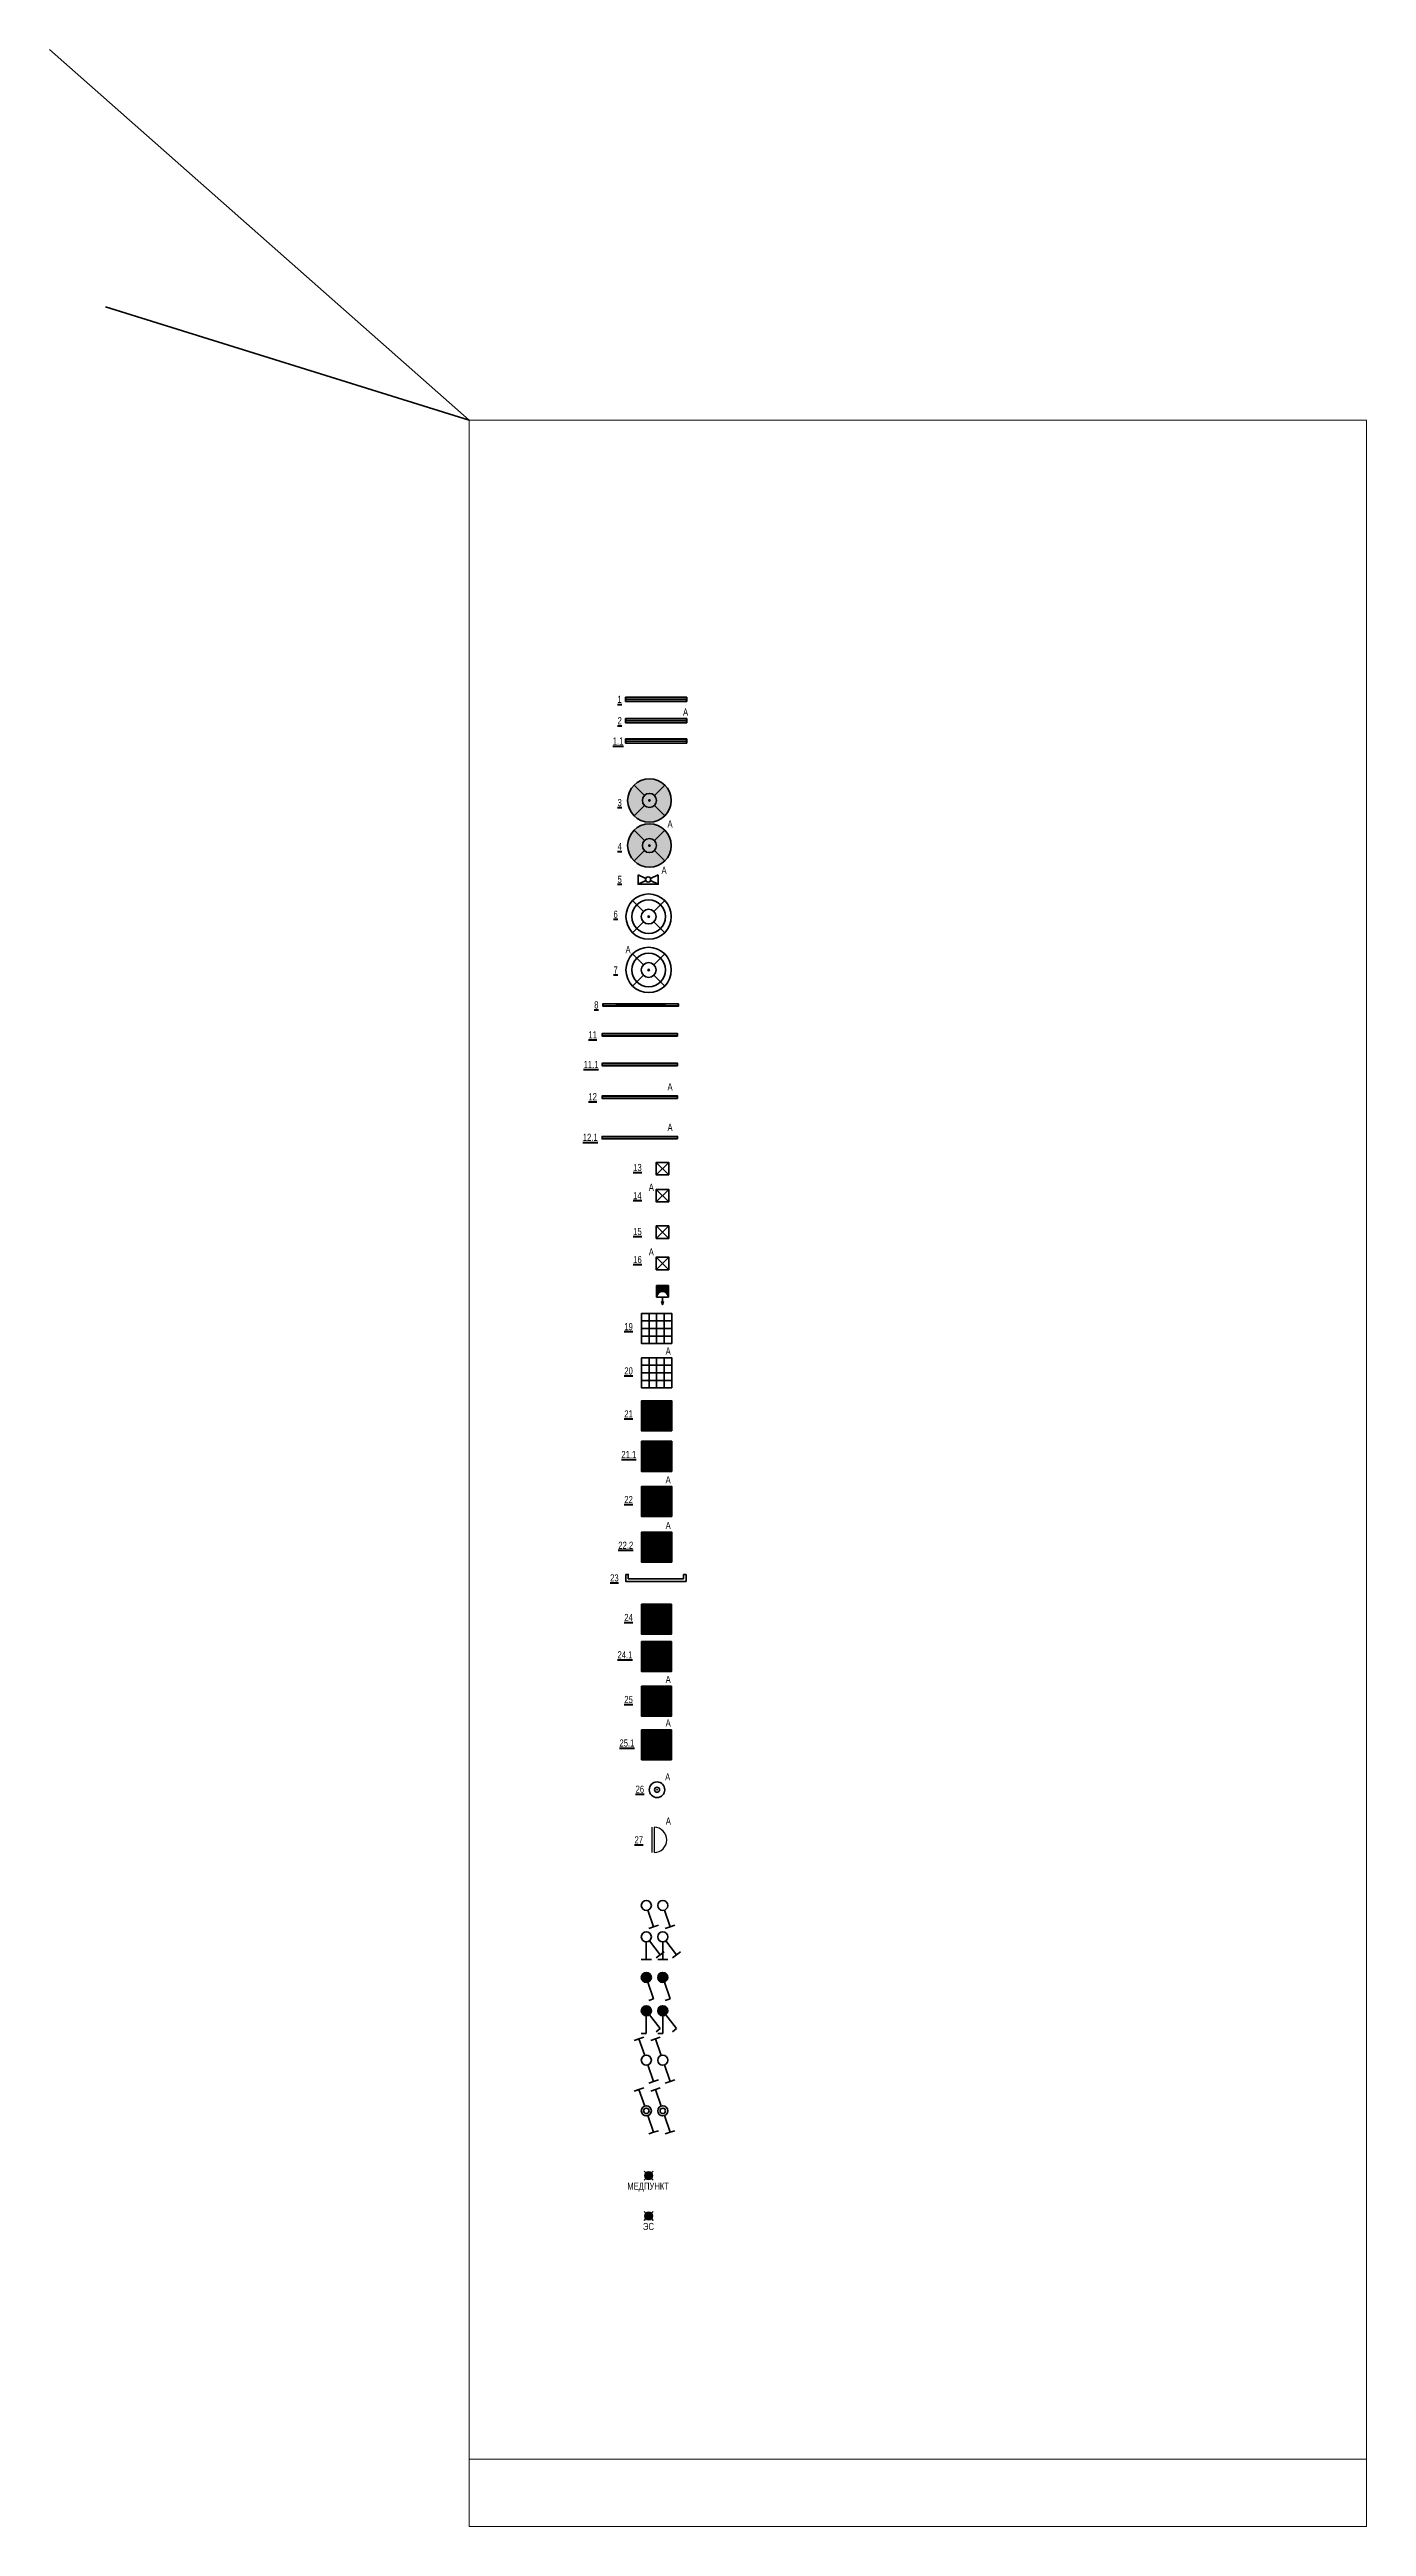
# Model space of a CAD drawing. Header units: millimetres. Extents: x -510890 to 397870, y -45599 to 141350.
# Drawn here: x -465784 to -439629, y -42428 to 6772 of the extents above; entities that cross this region are included whole.
import ezdxf
from ezdxf.enums import TextEntityAlignment as Align

# ---------------------------------------------------------------- set-up
doc = ezdxf.new("R2010")
doc.units = ezdxf.units.MM
for name, color, linetype, lineweight in [('_ЭОМ ВЫКЛЮЧАТЕЛИ Проходные', 1, 'Continuous', 35), ('_ЭОМ_ОБЩ_Освещение_размеры', 5, 'Continuous', 15), ('_ЭОМ_ОБЩ_Освещение_текст тип светильника', 172, 'Continuous', 50), ('_ЭОМ_светильник А', 1, 'Continuous', 35), ('_ЭОМ_светильник Р', 4, 'Continuous', 35), ('АР_Потолки_Штриховка', 252, 'Continuous', 0), ('СИЛА', 1, 'Continuous', 30)]:
    doc.layers.add(name, color=color, linetype=linetype, lineweight=lineweight)
doc.layers.add('_ЭОМ_INFO', color=10, linetype='Continuous', lineweight=35, plot=False)
doc.layers.add('Штриховка в сечении', color=7, linetype='Continuous')
doc.styles.add('GOST 2.304', font='CS_Gost2304.shx')
doc.styles.add('gost_A', font='CS_Gost2304.shx', dxfattribs={"width": 0.71})
doc.styles.add('ISOCUPER', font='isocpeur.ttf', dxfattribs={"width": 0.85, "oblique": 7})
doc.styles.add('ГОСТ', font='cad.shx', dxfattribs={"width": 0.8})

# ---------------------------------------------------------------- blocks, each defined once
blk = doc.blocks.new('*U69')
at = {"color": 0, "linetype": 'ByBlock', "lineweight": -2}
blk.add_line((1.752416447066965, -0.7674408704073821), (4.409760615817273, -3.04527360544625), dxfattribs=at)
at = {"color": 0, "linetype": 'ByBlock', "lineweight": -2, "ltscale": 50}
for p, q in [((4.409760615817273, -3.04527360544625), (3.758951262951163, -3.804514796515598)), ((5.06056996868338, -2.286032414376902), (4.409760615817273, -3.04527360544625))]:
    blk.add_line(p, q, dxfattribs=at)
blk.add_circle((0.9931752559924188, -0.1166315175430393), 0.9999999999999994, dxfattribs=at)
blk = doc.blocks.new('*U71')
at = {"color": 0, "linetype": 'ByBlock', "lineweight": -2}
blk.add_line((1.752416447066965, -0.7674408704073821), (4.409760615817273, -3.04527360544625), dxfattribs=at)
at = {"color": 0, "linetype": 'ByBlock', "lineweight": -2, "ltscale": 50}
for p, q in [((4.409760615817273, -3.04527360544625), (3.758951262951163, -3.804514796515598)), ((5.06056996868338, -2.286032414376902), (4.409760615817273, -3.04527360544625))]:
    blk.add_line(p, q, dxfattribs=at)
blk.add_circle((0.9931752559924188, -0.1166315175430393), 0.9999999999999994, dxfattribs=at)
blk = doc.blocks.new('*U72')
at = {"linetype": 'ByBlock', "lineweight": -2}
blk.add_hatch(color=0, dxfattribs=at).paths.add_polyline_path([(1.109806773535458, 0.8765437384493802, 1), (0.8765437384493803, -1.109806773535459, 1)])
at = {"color": 0, "linetype": 'ByBlock', "lineweight": -2}
blk.add_line((1.752416447066965, -0.7674408704073821), (4.409760615817273, -3.04527360544625), dxfattribs=at)
at = {"color": 0, "linetype": 'ByBlock', "lineweight": -2, "ltscale": 50}
blk.add_line((4.409760615817273, -3.04527360544625), (3.758951262951163, -3.804514796515598), dxfattribs=at)
blk.add_circle((0.9931752559924188, -0.1166315175430393), 0.9999999999999994, dxfattribs=at)
blk = doc.blocks.new('*U67')
at = {"color": 0, "linetype": 'ByBlock', "lineweight": -2}
for p, q in [((1.50210123914914, -0.977441800749186), (3.283342180199567, -3.990277791956229)), ((1.92232242778606, -0.4863415838686426), (5.174337529067766, -1.780326816021291)), ((2.422531897006608, -4.499203775120094), (4.144152463392523, -3.481351808792362)), ((5.544047595396532, -0.8511796442292205), (4.804627462738099, -2.709473987815656))]:
    blk.add_line(p, q, dxfattribs=at)
at = {"color": 0, "linetype": 'ByBlock', "lineweight": -2, "ltscale": 50}
blk.add_circle((0.9931752559924188, -0.1166315175430393), 0.9999999999999994, dxfattribs=at)
blk = doc.blocks.new('*U68')
at = {"linetype": 'ByBlock', "lineweight": -2}
blk.add_hatch(color=0, dxfattribs=at).paths.add_polyline_path([(1.109806773535458, 0.8765437384493802, 1), (0.8765437384493803, -1.109806773535459, 1)])
at = {"color": 0, "linetype": 'ByBlock', "lineweight": -2}
for p, q in [((1.50210123914914, -0.977441800749186), (3.283342180199567, -3.990277791956229)), ((1.92232242778606, -0.4863415838686426), (5.174337529067766, -1.780326816021291)), ((3.283342180199567, -3.990277791956229), (2.422531897008823, -4.499203775118786)), ((5.174337529067312, -1.780326816022437), (4.804627462738099, -2.709473987815656))]:
    blk.add_line(p, q, dxfattribs=at)
at = {"color": 0, "linetype": 'ByBlock', "lineweight": -2, "ltscale": 50}
blk.add_circle((0.9931752559924188, -0.1166315175430393), 0.9999999999999994, dxfattribs=at)
blk = doc.blocks.new('*U70')
at = {"color": 0, "linetype": 'ByBlock', "lineweight": -2}
for p, q in [((-1.772600750955905, 3.571251761434786), (-3.074219456688127, 2.052769379296093)), ((-2.423410103822606, 2.812010570364747), (-3.074219456686932, 2.052769379295068)), ((0.2339340649178042, 0.5341778353212231), (-2.423410103831523, 2.812010570354348)), ((1.752416447066965, -0.7674408704073821), (4.409760615817273, -3.04527360544625))]:
    blk.add_line(p, q, dxfattribs=at)
at = {"color": 0, "linetype": 'ByBlock', "lineweight": -2, "ltscale": 50}
for p, q in [((4.409760615817273, -3.04527360544625), (3.758951262951163, -3.804514796515598)), ((5.06056996868338, -2.286032414376902), (4.409760615817273, -3.04527360544625))]:
    blk.add_line(p, q, dxfattribs=at)
blk.add_circle((0.9931752559924188, -0.1166315175430393), 0.9999999999999994, dxfattribs=at)
blk = doc.blocks.new('Свет. спец. назнач.')
at = {"linetype": 'ByBlock', "lineweight": -2}
h = blk.add_hatch(color=0, dxfattribs=at)
h.dxf.hatch_style = 1
h.paths.add_polyline_path([(1.5, 0, 1), (-1.5, 0, 1)])
at = {"color": 0, "linetype": 'ByBlock', "lineweight": -2, "ltscale": 50}
for p, q in [((-1.76776695298031, 1.76776695298031), (-1.060660171779821, 1.060660171779821)), ((1.76776695298031, 1.76776695298031), (1.060660171779821, 1.060660171779821)), ((-1.060660171779821, -1.060660171779821), (-1.76776695298031, -1.76776695298031)), ((1.060660171779821, -1.060660171779821), (1.76776695298031, -1.76776695298031))]:
    blk.add_line(p, q, dxfattribs=at)
blk.add_circle((0, 0), 1.5, dxfattribs=at)
at = {"style": 'GOST 2.304', "width": 0.8, "flags": 1}
blk.add_attdef('MARKA', (-8.200168856419623, 4.159342479426414, -17.87352341586539), '', height=2.5, dxfattribs=at)
at = {"style": 'gost_A', "width": 0.71}
blk.add_attdef('№GRUP', text='', height=2.5, dxfattribs=at).set_placement((6.34418181295041, 5.36111462675035, -17.87352341586539), align=Align.MIDDLE_CENTER)
blk = doc.blocks.new('подвесной светильник люстра')
at = {"true_color": 0xf8f6b0, "transparency": 33554687}
h = blk.add_hatch(color=51, dxfattribs=at)
h.dxf.hatch_style = 1
edge = h.paths.add_edge_path()
edge.add_ellipse((0, 0), major_axis=(-431.6666666666836, 0), ratio=0.9999999999999278, start_angle=225.0000000000021, end_angle=314.9999999999979)
edge.add_line((-305.234427212194, 305.234427212194), (-98.99494936611666, 98.99494936611666))
edge.add_ellipse((0, 0), major_axis=(-140.0000000000049, 0), ratio=0.9999999999999304, start_angle=225.000000000002, end_angle=314.999999999998, ccw=False)
edge.add_line((98.99494936612066, 98.99494936611336), (305.2344272121939, 305.2344272121939))
edge = h.paths.add_edge_path()
edge.add_ellipse((0, 0), major_axis=(-140.0000000000049, 0), ratio=0.9999999999999304, start_angle=314.999999999998, end_angle=405.000000000002, ccw=False)
edge.add_line((-98.99494936611666, 98.99494936611666), (-305.234427212194, 305.234427212194))
edge.add_ellipse((0, 0), major_axis=(-431.6666666666836, 0), ratio=0.9999999999999278, start_angle=314.9999999999979, end_angle=405.0000000000014)
edge.add_line((-305.2344272121976, -305.2344272121903), (-98.99494936611669, -98.99494936611666))
edge = h.paths.add_edge_path()
edge.add_ellipse((0, 0), major_axis=(-140.0000000000049, 0), ratio=0.9999999999999304, start_angle=405.000000000002, end_angle=494.999999999998, ccw=False)
edge.add_line((-98.99494936611664, -98.99494936611677), (-305.2344272121976, -305.2344272121903))
edge.add_ellipse((0, 0), major_axis=(-431.6666666666836, 0), ratio=0.9999999999999278, start_angle=405.0000000000014, end_angle=494.9999999999979)
edge.add_line((305.234427212194, -305.234427212194), (98.99494936611669, -98.99494936611666))
edge = h.paths.add_edge_path()
edge.add_ellipse((0, 0), major_axis=(-431.6666666666836, 0), ratio=0.9999999999999278, start_angle=494.9999999999979, end_angle=585.0000000000022)
edge.add_line((305.234427212194, 305.2344272121939), (98.99494936612007, 98.99494936611276))
edge.add_ellipse((0, 0), major_axis=(-140.0000000000049, 0), ratio=0.9999999999999304, start_angle=494.999999999998, end_angle=585.000000000002, ccw=False)
edge.add_line((98.99494936611674, -98.99494936611666), (305.2344272121939, -305.234427212194))
edge = h.paths.add_edge_path()
edge.add_ellipse((0, 0), major_axis=(-140.0000000000049, 0), ratio=0.9999999999999304, start_angle=494.999999999998, end_angle=585.0000000000019)
edge.add_ellipse((0, 0), major_axis=(-140.0000000000049, 0), ratio=0.9999999999999304, start_angle=225.000000000002, end_angle=314.999999999998)
edge.add_ellipse((0, 0), major_axis=(-140.0000000000049, 0), ratio=0.9999999999999304, start_angle=314.999999999998, end_angle=405.000000000002)
edge.add_ellipse((0, 0), major_axis=(-140.0000000000049, 0), ratio=0.9999999999999304, start_angle=405.000000000002, end_angle=494.999999999998)
edge = h.paths.add_edge_path(flags=16)
edge.add_ellipse((0, 0), major_axis=(-14.00000000000909, 0), ratio=0.9999999999987021, start_angle=0, end_angle=360)
at = {"color": 0, "linetype": 'ByBlock', "lineweight": -2}
for points in [[(-305.2344272121991, 305.2344272121991), (-98.99494936611154, 98.99494936611154)], [(305.2344272121991, 305.2344272121991), (98.99494936611882, 98.99494936611154)], [(-98.99494936611154, -98.99494936611154), (-305.2344272121918, -305.2344272121845)], [(98.99494936611154, -98.99494936611154), (305.2344272121991, -305.2344272121991)]]:
    blk.add_lwpolyline(points, dxfattribs=at)
for major_axis, ratio, start_param, end_param in [((-431.6666666666836, 0), 0.9999999999999278, 3.926990816987278, 10.21017612416686), ((-140.0000000000049, 0), 0.9999999999999304, 3.926990816987276, 10.21017612416686), ((-140.0000000000049, 0), 0.9999999999999304, 3.926990816987276, 10.21017612416686), ((-14.00000000000909, 0), 0.9999999999987021, 3.926990816987891, 10.21017612416748)]:
    blk.add_ellipse((0, 0), major_axis=major_axis, ratio=ratio, start_param=start_param, end_param=end_param, dxfattribs=at)
blk = doc.blocks.new('RVE-PLS5070-1500-P')
at = {"color": 0, "linetype": 'ByBlock', "lineweight": -2, "ltscale": 40}
for points in [[(750, -25), (-750, -25), (-750, 25), (750, 25)], [(745, -20), (-745, -20), (-745, 20), (745, 20)]]:
    blk.add_lwpolyline(points, close=True, dxfattribs=at)
blk = doc.blocks.new('40 НА 40 ГРИЛЬЯТО ДЛЯ 50')
at = {"color": 0, "linetype": 'ByBlock', "lineweight": -2, "ltscale": 100}
for points in [[(124.9999999999854, -125), (-125, -125), (-125, 125), (124.9999999999854, 125), (124.9999999999854, -125)], [(124.9999999999854, 125), (-125, -125)], [(-125, 125), (124.9999999999854, -125)]]:
    blk.add_lwpolyline(points, dxfattribs=at)
blk = doc.blocks.new('RVE-SLIM-PRIME-595')
at = {"layer": 'Штриховка в сечении', "lineweight": 9, "ltscale": 1000, "true_color": 0xf8f6b0, "transparency": 33554636}
h = blk.add_hatch(color=51, dxfattribs=at)
h.dxf.hatch_style = 1
h.paths.add_polyline_path([(274.9999999999999, 275), (-275, 275), (-275, -274.9999999999999), (275, -274.9999999999999)])
at = {"color": 0, "linetype": 'ByBlock', "lineweight": -2, "ltscale": 40}
for points in [[(300, -300), (-300, -300), (-300, 300), (300, 300)], [(275, -275), (-275, -275), (-275, 275), (275, 275)]]:
    blk.add_lwpolyline(points, close=True, dxfattribs=at)
blk = doc.blocks.new('RVE-PRIME-STRONG-595-N')
at = {"color": 0, "linetype": 'ByBlock', "lineweight": -2, "ltscale": 40}
blk.add_lwpolyline([(300, -300), (-300, -300), (-300, 300), (300, 300)], close=True, dxfattribs=at)
for points in [[(-300, 150), (300, 150)], [(-300, 0), (300, 0)], [(-150, 300), (-150, -300)], [(0, 300), (0, -300)], [(150, 300), (150, -300)], [(-300, -150), (300, -150)]]:
    blk.add_lwpolyline(points, dxfattribs=at)
blk = doc.blocks.new('OPL R 418 HF')
at = {"layer": 'АР_Потолки_Штриховка', "lineweight": 9, "ltscale": 1000, "true_color": 0xf8f6b0, "transparency": 33554636}
h = blk.add_hatch(color=51, dxfattribs=at)
h.dxf.hatch_style = 1
h.paths.add_polyline_path([(-274.9996888445912, 275.0000326204827), (-274.9996888445912, -274.9999673795173), (275.0003111554088, -274.9999673795173), (275.0003111554088, 275.0000326204827)])
at = {"color": 0, "linetype": 'ByBlock', "lineweight": -2, "ltscale": 100}
for p, q in [((-297.4996888445826, 297.5000326207446), (297.5003111555807, 297.5000326207446)), ((-297.4996888445826, 297.5000326207447), (-297.499688845287, -297.4999673792554)), ((-297.4996888445826, 297.5000326207446), (297.5003111548763, -297.4999673792554)), ((-297.4996888449377, -297.4999673792554), (297.5003111555807, 297.5000326207446)), ((297.5003111555807, 297.5000326207447), (297.5003111548763, -297.4999673792554)), ((297.5003111548763, -297.4999673792554), (-297.4996888449377, -297.4999673792554))]:
    blk.add_line(p, q, dxfattribs=at)
at = {"color": 250, "lineweight": 9, "ltscale": 1000}
for points in [[(-299.9996888447658, 300.0000326208319), (300.0003111552342, 300.0000326208319), (300.0003111552342, -299.9999673791681), (-299.9996888447658, -299.9999673791681)], [(-274.9996888445912, 275.0000326204827), (275.0003111554088, 275.0000326204827), (275.0003111554088, -274.9999673795173), (-274.9996888445912, -274.9999673795173)]]:
    blk.add_lwpolyline(points, close=True, dxfattribs=at)
at = {"color": 0, "linetype": 'ByBlock', "lineweight": -2, "const_width": 27.23449849847384}
blk.add_lwpolyline([(-64.32945273991754, 3.262083191657439e-05, 1), (64.3300750507351, 3.262083191657439e-05, 1)], format="xyb", close=True, dxfattribs=at)
at = {"color": 0, "linetype": 'ByBlock', "lineweight": -2, "insert": (-199.8468738604652, 279.3527613399128), "char_height": 50, "attachment_point": 1, "style": 'ISOCUPER'}
blk.add_mtext_dynamic_manual_height_columns('IP55', width=2.442122449761882, gutter_width=12.5, heights=[0], dxfattribs=at)
blk = doc.blocks.new('Подвесной Светильник 22_3')
at = {"color": 0, "linetype": 'ByBlock', "lineweight": -2}
for radius in [154.1666666666667, 50, 50, 5]:
    blk.add_circle((0, 0), radius, dxfattribs=at)
blk = doc.blocks.new('ЭКРАН 9ВТ')
at = {"color": 0, "linetype": 'ByBlock', "lineweight": -2}
for points in [[(398.8943443857133, 376.0789199508727), (398.8943443857133, 0), (-398.8943443857133, 0), (-398.8943443857133, 376.0789199508727)], [(-398.8943443857133, 376.0789199508727), (-94.85104044532636, 232.7523988136963)], [(-398.8943443857133, 0), (-94.85104044532636, 143.3265211371763)], [(94.85104044532636, 232.7523988136963), (398.8943443857133, 376.0789199508727)], [(94.85104044532636, 143.3265211371763), (398.8943443857133, 0)]]:
    blk.add_lwpolyline(points, dxfattribs=at)
blk.add_circle((0, 188.0394599754363), 104.8616553994507, dxfattribs=at)
blk = doc.blocks.new('ORIO LINE')
at = {"color": 0, "linetype": 'ByBlock', "lineweight": -2}
for p, q in [((-593.8284741220996, 84.00000000011642), (621.1715258779004, 84.00025189609732)), ((-593.8284741220996, -4), (-593.8284741220996, 84.00000000011642)), ((-590, 0), (-590, 80.00000000011642)), ((-590, 80.00000000011642), (617.3430517558008, 80.00000000011642)), ((617.3430517558008, 0), (-590, 0)), ((617.3430517558008, 80.00000000011642), (617.3430517558008, 0)), ((621.1715258779004, 84.00025189609732), (621.1715258779004, -3.999748104019091)), ((621.1715258779004, -3.999748104019091), (-593.8284741220996, -4))]:
    blk.add_line(p, q, dxfattribs=at)
blk.add_lwpolyline([(-590, 40.00000000005821), (617.3430517558008, 40.00000000005821)], dxfattribs=at)
blk = doc.blocks.new('светильник школа коридор')
at = {"color": 0, "linetype": 'ByBlock', "lineweight": -2}
for points in [[(-318.3209564741701, 318.3209564741665), (-103.2392291267752, 103.2392291267497)], [(318.3209564741701, 318.3209564741665), (103.2392291267752, 103.2392291267497)], [(-103.2392291267752, -103.2392291267497), (-318.3209564741701, -318.3209564741519)], [(103.2392291267752, -103.2392291267497), (318.3209564741701, -318.3209564741665)]]:
    blk.add_lwpolyline(points, dxfattribs=at)
blk.add_circle((0, 0), 334.194772328775, dxfattribs=at)
for major_axis, ratio, start_param, end_param in [((-450.1738138333509, 0), 0.999999999999928, 3.926990816987278, 10.21017612416686), ((-146.0023180000051, 0), 0.9999999999999303, 3.926990816987276, 10.21017612416686), ((-146.0023180000051, 0), 0.9999999999999303, 3.926990816987276, 10.21017612416686), ((-14.60023180000948, 0), 0.999999999998702, 3.926990816987891, 10.21017612416748)]:
    blk.add_ellipse((0, 0), major_axis=major_axis, ratio=ratio, start_param=start_param, end_param=end_param, dxfattribs=at)
blk = doc.blocks.new('НАРУЖНЫЙ СВЕТИЛЬНИК')
at = {"color": 0, "linetype": 'ByBlock', "lineweight": -2}
for p, q in [((0, 250), (0, -250)), ((50, 250), (50, -250))]:
    blk.add_line(p, q, dxfattribs=at)
blk.add_arc((50, 0), 250, 270, 90, dxfattribs=at)
blk = doc.blocks.new('RVE-PLS5070-GEARLINE-SC-1460-P IP55 Грильято')
at = {"ltscale": 40}
for points in [[(-25, 750), (25, 750), (25, -750), (-25, -750)], [(20, -745), (-20, -745), (-20, 745), (20, 745)]]:
    blk.add_lwpolyline(points, close=True, dxfattribs=at)
at = {"color": 0, "linetype": 'ByBlock', "lineweight": -2, "ltscale": 40}
for points in [[(-20, 745), (20, -745)], [(-20, -745), (20, 745)]]:
    blk.add_lwpolyline(points, dxfattribs=at)
blk = doc.blocks.new('Кососвет')
at = {"color": 0, "linetype": 'ByBlock', "lineweight": -2, "ltscale": 40}
for points in [[(-600, 26.38208023784682), (600, 26.38208023784682), (600, -111.2262301087801)], [(-600, 26.38208023784682), (-600, -111.2262301087801)], [(-600, -111.2262301087801), (-550, -111.2262301087801)], [(-550, -23.61791976216773), (550, -23.61791976216773)], [(-550, -111.2262301087801), (-550, -23.61791976216773)], [(600, -111.2262301087801), (550, -111.2262301087801), (550, -23.61791976216773)]]:
    blk.add_lwpolyline(points, dxfattribs=at)
blk = doc.blocks.new('ДДП-01')
at = {"linetype": 'ByBlock', "lineweight": -2, "ltscale": 50}
h = blk.add_hatch(color=0, dxfattribs=at)
h.dxf.hatch_style = 1
h.paths.add_polyline_path([(0, -118), (236.0000000030708, -118, -0.9812277812227983), (236.0000000000012, 118), (0, 118)])
h.paths.add_polyline_path([(380.2581461806549, 0), (321.2259429390542, 20.0944704343565), (321.2259429390542, 3.552713678800501e-15)])
h.paths.add_polyline_path([(380.2581461806549, 0), (321.2259429390542, 0), (321.2259429390542, -20.09447043434194)])
at = {"color": 0, "linetype": 'ByBlock', "lineweight": -2, "ltscale": 50}
for points in [[(0, -118), (0, 118)], [(236, 118), (0, 118)], [(236, -118), (236, 118)], [(236, 0), (380.2581461806549, 0)], [(321.2259429390542, -20.09447043434193), (321.2259429390542, 20.09447043435648)], [(321.2259429390542, 20.09447043435648), (380.2581461806549, 0), (321.2259429390542, -20.09447043434193)], [(236, -118), (0, -118)]]:
    blk.add_lwpolyline(points, dxfattribs=at)
blk.add_arc((238.2363109601429, 2.91038304567337e-11), 118.0211891428975, 91.08572748071853, 268.9142725192815, dxfattribs=at)

msp = doc.modelspace()

# ---------------------------------------------------------------- linework, layer by layer
at = {"layer": '_ЭОМ ВЫКЛЮЧАТЕЛИ Проходные', "color": 4, "ltscale": 50}
msp.add_circle((-453931.5553805474, -34172.72336591035), 53.97433808283313, dxfattribs=at)
at = {"layer": '_ЭОМ ВЫКЛЮЧАТЕЛИ Проходные', "color": 1, "ltscale": 50}
msp.add_circle((-453604.8062486444, -34172.72336591035), 53.97433808283313, dxfattribs=at)
at = {"layer": '_ЭОМ_INFO', "color": 3, "ltscale": 40}
for q in [(-465783.6643529141, 6772.299362311373), (-464674.6128075663, 1663.298453994328)]:
    msp.add_line((-457448.9637651555, -586.8268144855974), q, dxfattribs=at)
at = {"layer": '_ЭОМ_ОБЩ_Освещение_размеры', "ltscale": 40}
for points in [[(-439629.0012107752, -41090.59481408936), (-457448.9637651555, -41090.59481408936), (-457448.9637651555, -586.8268144855974), (-439629.0012107752, -586.8268144855974)], [(-439629.0012107752, -42428.07185324118), (-457448.9637651555, -42428.07185324118), (-457448.9637651555, -41090.59481408936), (-439629.0012107752, -41090.59481408936)]]:
    msp.add_lwpolyline(points, close=True, dxfattribs=at)

# ---------------------------------------------------------------- block references
at = {"layer": '_ЭОМ ВЫКЛЮЧАТЕЛИ Проходные', "color": 4, "ltscale": 50, "xscale": 99.99999999999999, "yscale": 99.99999999999999, "zscale": 99.99999999999999, "rotation": 329.4386477299884}
for name, p in [('*U71', (-454011.1459770923, -30031.13678608852)), ('*U67', (-454011.1459770923, -30655.98961791041)), ('*U72', (-454011.1459770923, -31461.54421318503)), ('*U68', (-454011.1459770923, -32123.60630557005)), ('*U70', (-454011.1459770923, -33105.53988508537)), ('*U70', (-454011.1459770923, -34112.18133966712))]:
    msp.add_blockref(name, p, dxfattribs=at)
at = {"layer": '_ЭОМ ВЫКЛЮЧАТЕЛИ Проходные', "color": 1, "ltscale": 50, "xscale": 99.99999999999999, "yscale": 99.99999999999999, "zscale": 99.99999999999999, "rotation": 329.4386477299884}
for name, p in [('*U69', (-453684.3968451893, -30031.13678608852)), ('*U67', (-453684.3968451893, -30655.98961791041)), ('*U72', (-453684.3968451893, -31461.54421318503)), ('*U68', (-453684.3968451893, -32123.60630557005)), ('*U70', (-453684.3968451893, -33105.53988508537)), ('*U70', (-453684.3968451893, -34112.18133966712))]:
    msp.add_blockref(name, p, dxfattribs=at)
at = {"layer": '_ЭОМ_светильник А', "ltscale": 100, "rotation": 179.9999999999999}
msp.add_blockref('ORIO LINE', (-453721.5712520763, -6519.381307709409), dxfattribs=at)
at = {"layer": '_ЭОМ_светильник А', "ltscale": 100}
for name, p in [('подвесной светильник люстра', (-453870.418488316, -9039.652890002413)), ('RVE-PLS5070-1500-P', (-454060.3504167274, -14036.35848033105)), ('RVE-PLS5070-1500-P', (-454060.3504167274, -14842.53754519057)), ('40 НА 40 ГРИЛЬЯТО ДЛЯ 50', (-453610.0695036063, -15993.43326794344)), ('RVE-PRIME-STRONG-595-N', (-453726.3531028465, -19511.95618992229)), ('RVE-SLIM-PRIME-595', (-453726.3531028465, -22068.30018042307)), ('RVE-SLIM-PRIME-595', (-453726.3531028465, -22976.61373416672)), ('OPL R 418 HF', (-453728.8534140012, -26036.77793191129)), ('OPL R 418 HF', (-453728.8534140012, -26900.99830405135))]:
    msp.add_blockref(name, p, dxfattribs=at)
for name, p, xscale, yscale, zscale in [('ЭКРАН 9ВТ', (-453894.149104862, -9808.29111211421), 0.5, 0.5, 0.5), ('Свет. спец. назнач.', (-453884.7272664043, -35460.05518784141), 50, 50, 50), ('Свет. спец. назнач.', (-453884.7272664043, -36260.76385637256), 50, 50, 50)]:
    msp.add_blockref(name, p, dxfattribs=dict(at, xscale=xscale, yscale=yscale, zscale=zscale))
at = {"layer": '_ЭОМ_светильник А', "ltscale": 100, "xscale": -1, "zscale": 1000, "rotation": 180}
msp.add_blockref('Подвесной Светильник 22_3', (-453718.8388941274, -27794.05844314548), dxfattribs=at)
at = {"layer": '_ЭОМ_светильник Р', "color": 5, "rotation": 179.9999999999999}
for p in [(-453721.5712520763, -6096.193849603937), (-453721.5712520763, -6924.844472268072)]:
    msp.add_blockref('ORIO LINE', p, dxfattribs=at)
at = {"layer": '_ЭОМ_светильник Р', "ltscale": 100}
for name, p in [('подвесной светильник люстра', (-453870.418488316, -8143.226342674054)), ('RVE-PLS5070-1500-P', (-454060.3504167274, -12797.93026401327)), ('RVE-PLS5070-1500-P', (-454060.3504167274, -13388.6292208643)), ('40 НА 40 ГРИЛЬЯТО ДЛЯ 50', (-453610.0695036063, -15456.93019968737)), ('RVE-PRIME-STRONG-595-N', (-453726.3531028465, -18632.80693690688)), ('RVE-SLIM-PRIME-595', (-453726.3531028465, -20366.45915391669)), ('OPL R 418 HF', (-453728.8534140012, -24407.63735953695))]:
    msp.add_blockref(name, p, dxfattribs=at)
for name, p, rotation in [('RVE-PLS5070-GEARLINE-SC-1460-P IP55 Грильято', (-454042.7390152053, -12205.82947944268), 270), ('Кососвет', (-453740.9060900046, -23629.09619011887), 180)]:
    msp.add_blockref(name, p, dxfattribs=dict(at, rotation=rotation))
at = {"layer": '_ЭОМ_светильник Р', "color": 6, "ltscale": 100, "rotation": 270}
msp.add_blockref('ДДП-01', (-453610.0695036063, -17776.64183688827), dxfattribs=at)
at = {"layer": 'СИЛА', "color": 1, "lineweight": 30}
msp.add_blockref('НАРУЖНЫЙ СВЕТИЛЬНИК', (-453824.9727830277, -28790.7487483978), dxfattribs=at)

# ---------------------------------------------------------------- next in the draw order: texts
at = {"layer": '_ЭОМ_ОБЩ_Освещение_текст тип светильника', "ltscale": 40, "char_height": 142.1875, "width": 55.871829552576, "attachment_point": 1, "style": 'ГОСТ', "bg_fill": 3, "box_fill_scale": 1.1, "bg_fill_color": 256, "bg_fill_transparency": 0}
for s, insert in [('{\\L1}', (-454502.7029962614, -6063.618074021069)), ('{\\L3}', (-454502.7029962614, -8115.225327909575)), ('{\\L4}', (-454502.7029962614, -8987.760163292289)), ('{\\L8}', (-454965.6643181397, -12133.71547441138)), ('{\\L11}', (-455080.9549378445, -12726.92358793737)), ('{\\L11.1}', (-455176.8871761442, -13317.62254478841)), ('{\\L12}', (-455080.9549378445, -13958.01287846628)), ('{\\L12.1}', (-455192.960429305, -14764.1919433258)), ('{\\L19}', (-454368.3787706799, -18524.15654347037)), ('{\\L20}', (-454368.3787706799, -19403.30579648577)), ('{\\L21}', (-454368.3787706799, -20257.80876048017)), ('{\\L22}', (-454368.3787706799, -21959.64978698656)), ('{\\L22.2}', (-454487.7797760656, -22867.9633407302)), ('{\\L23}', (-454649.9093352878, -23514.77170821818)), ('{\\L24}', (-454368.3787706799, -24301.4869334797)), ('{\\L25}', (-454368.3787706791, -25930.62750585403)), ('{\\L25.1}', (-454465.2895091898, -26794.84787799409)), ('{\\L26}', (-454144.296566207, -27712.05160919169)), ('{\\L27}', (-454165.6363881952, -28719.87040703048))]:
    msp.add_mtext(s, dxfattribs=dict(at, insert=insert))
at = {"layer": '_ЭОМ_светильник А', "ltscale": 100, "char_height": 142.1875, "attachment_point": 1, "style": 'ГОСТ', "bg_fill": 3, "box_fill_scale": 1.1, "bg_fill_color": 256, "bg_fill_transparency": 0}
for s, insert, width in [('А', (-453203.0596428837, -6316.888310839015), 86.04374658316377), ('А', (-453510.5596428837, -8539.205003932439), 86.04374658316377), ('А', (-453629.7015168811, -9460.211779701145), 86.04374658316377), ('А', (-454344.806217042, -11036.37762342114), 86.04374658316377), ('А', (-453510.5596428837, -13760.74816716972), 86.04374658316377), ('А', (-453510.5596428837, -14566.92723202924), 86.04374658316377), ('А', (-453883.426235629, -15757.53678998046), 86.04374658316377), ('А', (-453883.426235629, -17039.25376946581), 86.04374658316377), ('А', (-453548.1079181659, -19009.72203362346), 86.04374658316377), ('А', (-453548.1079181659, -21566.06602412424), 86.04374658316377), ('А', (-453548.1079181659, -22474.37957786789), 86.04374658316377), ('А', (-453548.1079181659, -25532.04374299172), 86.04374658316377), ('А', (-453548.1079181659, -26396.26411513178), 86.04374658316377), ('А', (-453557.911017288, -27468.07858990657), 93.25128773220791), ('А', (-453544.4489052878, -28345.33743196083), 93.25128773220791), ('МЕДПУНКТ', (-454309.5881001125, -35597.57348984969), 118.6450805083078), ('ЭС', (-453998.469474779, -36398.28215838084), 118.6450805083078)]:
    msp.add_mtext(s, dxfattribs=dict(at, insert=insert, width=width))

# ---------------------------------------------------------------- next in the draw order: block references
at = {"layer": '_ЭОМ_светильник А', "ltscale": 100}
for name, p in [('светильник школа коридор', (-453885.0186809292, -11511.21896908182, -4.999999999999952e-09)), ('40 НА 40 ГРИЛЬЯТО ДЛЯ 50', (-453610.0695036063, -17340.06283855182))]:
    msp.add_blockref(name, p, dxfattribs=at)
at = {"layer": '_ЭОМ_светильник Р', "ltscale": 100}
for name, p in [('светильник школа коридор', (-453885.0186809292, -10451.42294181365)), ('40 НА 40 ГРИЛЬЯТО ДЛЯ 50', (-453610.0695036063, -16718.40462471289)), ('RVE-SLIM-PRIME-595', (-453726.3531028465, -21173.22629392322)), ('OPL R 418 HF', (-453728.8534140012, -25148.89662378374))]:
    msp.add_blockref(name, p, dxfattribs=at)

# ---------------------------------------------------------------- next in the draw order: texts
at = {"layer": '_ЭОМ_ОБЩ_Освещение_текст тип светильника', "ltscale": 40, "char_height": 142.1875, "width": 55.871829552576, "attachment_point": 1, "style": 'ГОСТ', "bg_fill": 3, "box_fill_scale": 1.1, "bg_fill_color": 256, "bg_fill_transparency": 0}
for s, insert in [('{\\L2}', (-454502.7029962614, -6488.659731245833)), ('{\\L13}', (-454191.892829963, -15362.72386034043)), ('{\\L14}', (-454191.892829963, -15921.51109360682)), ('{\\L15}', (-454191.892829963, -16633.71704960265)), ('{\\L16}', (-454191.892829963, -17190.64855532255))]:
    msp.add_mtext(s, dxfattribs=dict(at, insert=insert))

# ---------------------------------------------------------------- next in the draw order: texts
for s, insert in [('{\\L1.1}', (-454598.1578742871, -6892.268696685205)), ('{\\L5}', (-454502.7029962614, -9638.979514304083)), ('{\\L6}', (-454583.6932151071, -10332.22527708532)), ('{\\L7}', (-454583.6932151071, -11439.77846309647)), ('{\\L21.1}', (-454426.581045422, -21064.5759004867)), ('{\\L24.1}', (-454503.4608271285, -25042.74619772649))]:
    msp.add_mtext(s, dxfattribs=dict(at, insert=insert))

doc.saveas('drawing.dxf')
